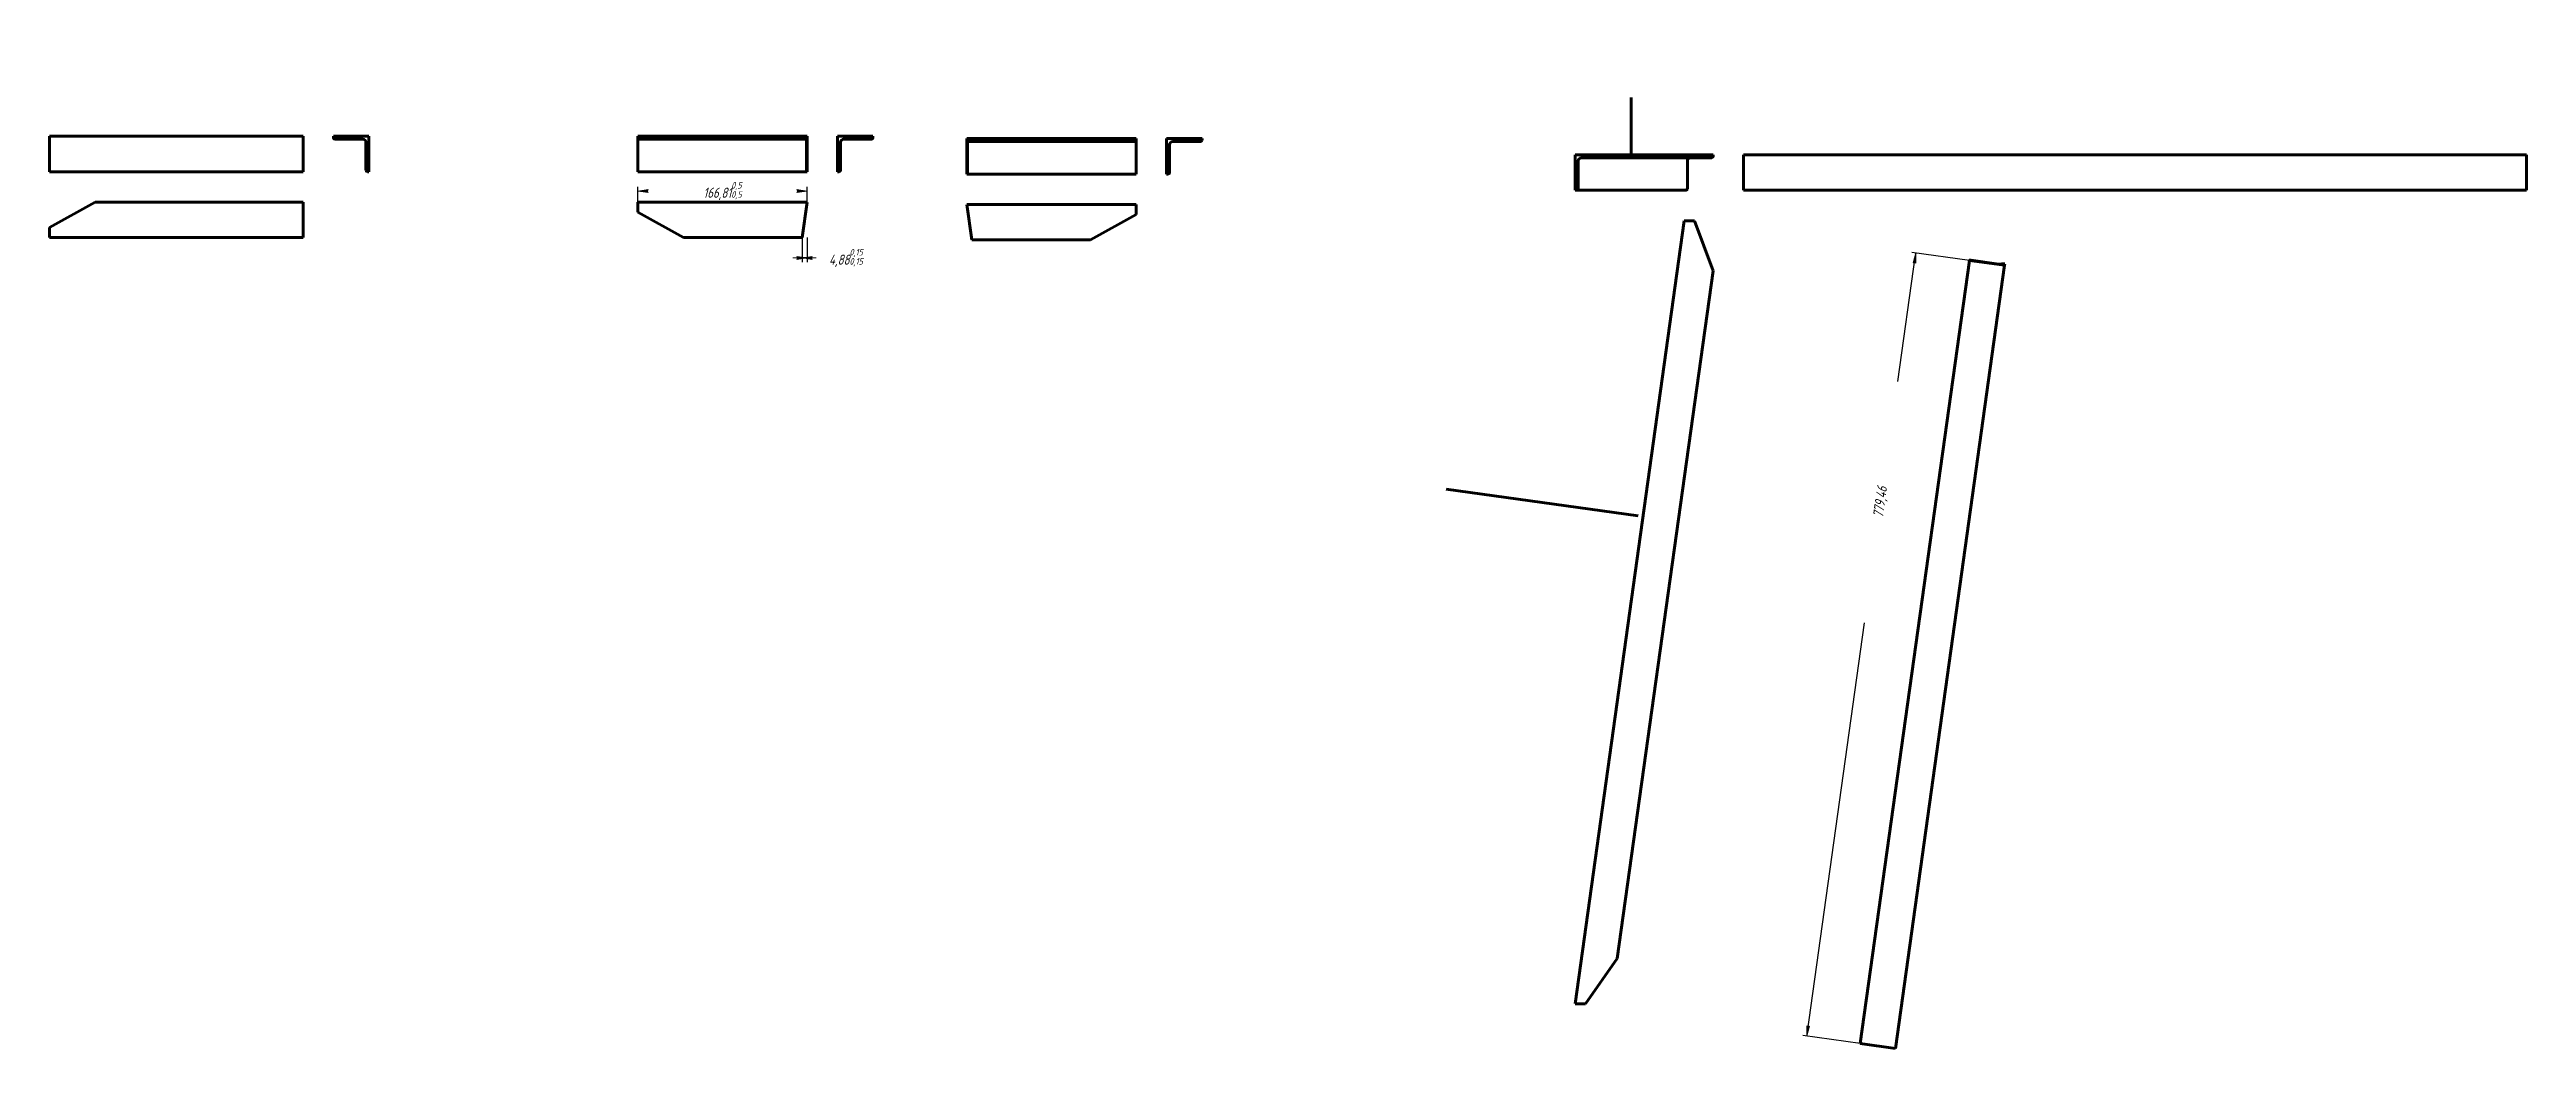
# Model space of a CAD drawing. Header units: millimetres. Extents: x -530 to 5503, y -3122 to 297.
# Drawn here: x 2554 to 3775, y -956 to -464 of the extents above; entities that cross this region are included whole.
import ezdxf

# ---------------------------------------------------------------- set-up
doc = ezdxf.new("R2010")
doc.units = ezdxf.units.MM
doc.linetypes.add('K5LT_BASIC', pattern=[0])
doc.linetypes.add('K5LT_THIN', pattern=[0])
doc.layers.add('Системный слой', color=7, linetype='Continuous')
doc.layers.add('Системный слой (1)', color=7, linetype='Continuous', true_color=0x909090)
doc.styles.add('KDIMTEXTSTYLE', font='GOST_AU.SHX', dxfattribs={"width": 0.96, "oblique": 15, "height": 5})
doc.dimstyles.new('KDIMSTYLE (0.50)', dxfattribs={"dimtxt": 5, "dimasz": 1, "dimexe": 2, "dimexo": 0, "dimgap": 1, "dimtad": 1, "dimlfac": 2, "dimtxsty": 'KDIMTEXTSTYLE', "dimsah": 1, "dimcen": 0, "dimdle": 1, "dimadec": 0, "dimazin": 0, "dimtfac": 0.667, "dimtmove": 0, "dimatfit": 3, "dimfxl": 1, "dimtvp": 1, "dimtolj": 1, "dimtzin": 0, "dimarcsym": 0})

msp = doc.modelspace()

# ---------------------------------------------------------------- blocks, each defined once
blk = doc.blocks.new('KDIMARROW_01')
at = {"layer": 'Системный слой'}
blk.add_hatch(color=0, dxfattribs=at).paths.add_polyline_path([(-5, -0.7), (0, 0), (-5, 0.7), (-4.5, 0)])
at = {"layer": 'Системный слой', "color": 0, "linetype": 'K5LT_THIN', "lineweight": 18}
for p, q in [((-4.5, 0), (-5, 0.7)), ((-5, 0.7), (0, 0)), ((0, 0), (-5, -0.7)), ((-5, -0.7), (-4.5, 0))]:
    blk.add_line(p, q, dxfattribs=at)
at = {"layer": 'Системный слой (1)', "color": 0, "linetype": 'K5LT_THIN', "lineweight": 18}
blk.add_line((0, 0), (-1, 0), dxfattribs=at)
blk = doc.blocks.new('KDIMARROW_02')
at = {"layer": 'Системный слой'}
blk.add_hatch(color=0, dxfattribs=at).paths.add_polyline_path([(4.5, 0), (5, 0.7), (0, 0), (5, -0.7)])
at = {"layer": 'Системный слой', "color": 0, "linetype": 'K5LT_THIN', "lineweight": 18}
for p, q in [((5, 0.7), (0, 0)), ((0, 0), (5, -0.7)), ((0, 0), (7, 0)), ((4.5, 0), (5, 0.7)), ((5, -0.7), (4.5, 0))]:
    blk.add_line(p, q, dxfattribs=at)
at = {"layer": 'Системный слой (1)', "color": 0, "linetype": 'K5LT_THIN', "lineweight": 18}
blk.add_line((0, 0), (-1, 0), dxfattribs=at)

# ---------------------------------------------------------------- dimensions: what is measured, and where the dimension line sits
at = {"layer": 'Системный слой (1)', "color": 7}
for base, p1, p2, location, override in [((2927.7006, -533.453), (2844.2976, -538.9251), (2927.7006, -538.9251), (2885.9991, -533.453), {"dimexo": 0, "dimpost": '\\H5.0;\\W0.965;\\Q15;<>\\H0.65x;\\S0,5^0,5;\\H1.5x;', "dimblk1": 'KDIMARROW_01', "dimblk2": 'KDIMARROW_01', "dimse1": 0, "dimse2": 0, "dimclrt": 7, "dimtolj": 1}), ((2927.7006, -566.4332), (2925.2619, -556.4251), (2927.7006, -556.4251), (2946.8547, -566.4332), {"dimexo": 0, "dimpost": '\\H5.0;\\W0.965;\\Q15;<>\\H0.65x;\\S0,15^0,15;\\H1.5x;', "dimblk1": 'KDIMARROW_02', "dimblk2": 'KDIMARROW_02', "dimse1": 0, "dimse2": 0, "dimclrt": 7, "dimtolj": 1})]:
    msp.add_linear_dim(base=base, p1=p1, p2=p2, location=location, dimstyle='KDIMSTYLE (0.50)', override=override, dxfattribs=at).render()
msp.add_linear_dim(base=(3474.3692, -563.9633), p1=(3446.9398, -953.6368), p2=(3500.7302, -567.6368), angle=82.0667281, location=(3457.2547, -686.7765), dimstyle='KDIMSTYLE (0.50)', override={"dimexo": 0, "dimpost": '\\H5.0;\\W0.965;\\Q15;<>', "dimblk1": 'KDIMARROW_01', "dimblk2": 'KDIMARROW_01', "dimse1": 0, "dimse2": 0, "dimclrt": 7, "dimtolj": 1}, dxfattribs=at).render()

# ---------------------------------------------------------------- linework, layer by layer
at = {"layer": 'Системный слой (1)', "color": 5, "linetype": 'K5LT_BASIC', "lineweight": 60, "true_color": 0x0000ff}
for p, q in [((3334.0382, -487.2919), (3334.0382, -515.5501)), ((2554.2262, -523.9251), (2554.2262, -506.4251)), ((2554.2262, -506.4251), (2679.2262, -506.4251)), ((2679.2262, -506.4251), (2679.2262, -523.9251)), ((2694.2262, -507.1751), (2694.2262, -506.4251)), ((2694.2262, -506.4251), (2706.7262, -506.4251)), ((2694.9762, -507.9251), (2706.7262, -507.9251)), ((2706.7262, -507.9251), (2706.7262, -506.4251)), ((2711.7262, -506.4251), (2706.7262, -506.4251)), ((2706.7262, -507.9251), (2708.7262, -507.9251)), ((2710.2262, -509.4251), (2710.2262, -523.1751)), ((2711.7262, -523.9251), (2711.7262, -506.4251)), ((2866.7976, -506.4251), (2844.2976, -506.4251)), ((2844.2976, -507.9251), (2844.2976, -506.4251)), ((2865.4476, -507.9251), (2844.2976, -507.9251)), ((2844.2976, -507.9251), (2844.2976, -509.4251)), ((2844.2976, -509.4251), (2844.2976, -523.1751)), ((2925.3665, -507.9251), (2865.4476, -507.9251)), ((2866.7976, -507.1751), (2866.7976, -506.4251)), ((2925.2619, -506.4251), (2866.7976, -506.4251)), ((2925.2619, -507.1751), (2925.2619, -506.4251)), ((2925.2619, -506.4251), (2927.7006, -506.4251)), ((2927.2826, -507.9251), (2925.3665, -507.9251)), ((2927.4916, -523.1751), (2927.4916, -509.4251)), ((2927.7006, -506.4251), (2927.7006, -523.9251)), ((2942.7006, -506.4251), (2947.7006, -506.4251)), ((2942.7006, -523.9251), (2942.7006, -506.4251)), ((2944.2006, -509.4251), (2944.2006, -523.1751)), ((2947.7006, -507.9251), (2945.7006, -507.9251)), ((2960.2006, -506.4251), (2947.7006, -506.4251)), ((2947.7006, -507.9251), (2947.7006, -506.4251)), ((2959.4506, -507.9251), (2947.7006, -507.9251)), ((2960.2006, -507.1751), (2960.2006, -506.4251)), ((3006.5461, -507.5501), (3006.5461, -525.0501)), ((3008.9848, -507.5501), (3006.5461, -507.5501)), ((3006.7552, -524.3001), (3006.7552, -510.5501)), ((3006.9642, -509.0501), (3008.8803, -509.0501)), ((3008.8803, -509.0501), (3068.7991, -509.0501)), ((3008.9848, -507.5501), (3067.4491, -507.5501)), ((3008.9848, -508.3001), (3008.9848, -507.5501)), ((3067.4491, -507.5501), (3089.9491, -507.5501)), ((3067.4491, -508.3001), (3067.4491, -507.5501)), ((3068.7991, -509.0501), (3089.9491, -509.0501)), ((3089.9491, -509.0501), (3089.9491, -507.5501)), ((3089.9491, -509.0501), (3089.9491, -510.5501)), ((3089.9491, -510.5501), (3089.9491, -524.3001)), ((3104.9491, -507.5501), (3104.9491, -525.0501)), ((3122.4491, -507.5501), (3104.9491, -507.5501)), ((3106.4491, -524.3001), (3106.4491, -510.5501)), ((3107.9491, -509.0501), (3121.6991, -509.0501)), ((3122.4491, -508.3001), (3122.4491, -507.5501)), ((2554.2262, -523.9251), (2679.2262, -523.9251)), ((2710.9762, -523.9251), (2711.7262, -523.9251)), ((2844.2976, -523.1751), (2844.2976, -523.9251)), ((2927.5961, -523.9251), (2844.2976, -523.9251)), ((2927.7006, -523.9251), (2927.5961, -523.9251)), ((2943.4506, -523.9251), (2942.7006, -523.9251)), ((3006.5461, -525.0501), (3006.6507, -525.0501)), ((3006.6507, -525.0501), (3089.9491, -525.0501)), ((3089.9491, -524.3001), (3089.9491, -525.0501)), ((3104.9491, -525.0501), (3105.6991, -525.0501)), ((3311.4341, -515.5501), (3306.3858, -515.5501)), ((3306.3858, -515.5501), (3306.3858, -533.0501)), ((3307.9003, -532.3001), (3307.9003, -518.5501)), ((3309.4148, -517.0501), (3311.4341, -517.0501)), ((3311.4341, -515.5501), (3311.4341, -517.0501)), ((3327.1603, -515.5501), (3311.4341, -515.5501)), ((3311.4341, -517.0501), (3326.2167, -517.0501)), ((3373.8446, -517.0501), (3326.2167, -517.0501)), ((3374.3948, -515.5501), (3327.1603, -515.5501)), ((3327.1603, -516.3001), (3327.1603, -515.5501)), ((3361.6907, -532.3001), (3361.6907, -518.5501)), ((3374.3948, -516.3001), (3374.3948, -515.5501)), ((3389.3948, -515.5501), (3775.3948, -515.5501)), ((3389.3948, -515.5501), (3389.3948, -533.0501)), ((3775.3948, -515.5501), (3775.3948, -533.0501)), ((3306.3858, -533.0501), (3307.143, -533.0501)), ((3360.9334, -533.0501), (3307.143, -533.0501)), ((3389.3948, -533.0501), (3775.3948, -533.0501)), ((2576.7262, -538.9251), (2554.2262, -551.4251)), ((2576.7262, -538.9251), (2679.2262, -538.9251)), ((2679.2262, -538.9251), (2679.2262, -556.4251)), ((2844.2976, -538.9251), (2844.2976, -543.9251)), ((2927.7006, -538.9251), (2844.2976, -538.9251)), ((2866.7976, -556.4251), (2844.2976, -543.9251)), ((2925.2619, -556.4251), (2927.7006, -538.9251)), ((3008.9848, -557.5501), (3006.5461, -540.0501)), ((3006.5461, -540.0501), (3089.9491, -540.0501)), ((3067.4491, -557.5501), (3089.9491, -545.0501)), ((3089.9491, -540.0501), (3089.9491, -545.0501)), ((3360.1762, -548.0501), (3306.3858, -934.0501)), ((3365.2245, -548.0501), (3360.1762, -548.0501)), ((3365.2245, -548.0501), (3374.3948, -572.8108)), ((2554.2262, -556.4251), (2554.2262, -551.4251)), ((2554.2262, -556.4251), (2679.2262, -556.4251)), ((2925.2619, -556.4251), (2866.7976, -556.4251)), ((3008.9848, -557.5501), (3067.4491, -557.5501)), ((3374.3948, -572.8108), (3327.1603, -911.7654)), ((3500.7302, -567.6368), (3446.9398, -953.6368)), ((3518.0627, -570.0521), (3464.2723, -956.0521)), ((3500.7302, -567.6368), (3500.7447, -567.5333)), ((3518.0627, -570.0521), (3500.7302, -567.6368)), ((3501.5019, -567.5333), (3515.1203, -569.431)), ((3516.6348, -569.431), (3516.6733, -569.155)), ((3516.6733, -569.155), (3518.1589, -569.362)), ((3518.1589, -569.362), (3518.0627, -570.0521)), ((3337.3964, -693.5785), (3242.8103, -680.3976)), ((3327.1603, -911.7654), (3311.4341, -934.0501)), ((3311.4341, -934.0501), (3306.3858, -934.0501)), ((3464.2723, -956.0521), (3446.9398, -953.6368))]:
    msp.add_line(p, q, dxfattribs=at)
for centre, radius, start, end in [((2694.9762, -507.1751), 0.75, 180, 270), ((2708.7262, -509.4251), 1.5, 0, 90), ((2945.7006, -509.4251), 1.5, 90, 180), ((2959.4506, -507.1751), 0.75, 270, 0), ((3107.9491, -510.5501), 1.5, 90, 180), ((3121.6991, -508.3001), 0.75, 270, 0), ((2710.9762, -523.1751), 0.75, 180, 270), ((2943.4506, -523.1751), 0.75, 270, 0), ((3105.6991, -524.3001), 0.75, 270, 0)]:
    msp.add_arc(centre, radius, start, end, dxfattribs=at)
for centre, major_axis, ratio, start_param, end_param in [((2865.4476, -507.1751), (-1.35, 0), 0.555555556, 1.570796327, 3.141592654), ((2925.3665, -507.1751), (0, -0.75), 0.1393534, 4.71238898, 6.283185307), ((2927.2826, -509.4251), (0, -1.5), 0.1393534, 1.570796327, 3.141592654), ((3006.9642, -510.5501), (0, 1.5), 0.1393534, 0, 1.570796327), ((3008.8803, -508.3001), (0, 0.75), 0.1393534, 3.141592654, 4.71238898), ((3068.7991, -508.3001), (1.35, 0), 0.555555556, 3.141592654, 4.71238898), ((2927.5961, -523.1751), (0, -0.75), 0.1393534, 4.71238898, 6.283185307), ((3006.6507, -524.3001), (0, 0.75), 0.1393534, 3.141592654, 4.71238898), ((3309.4148, -518.5501), (-1.5145, 0), 0.990429482, 4.71238898, 6.283185307), ((3326.2167, -516.3001), (-0.9436, 0), 0.794850332, 1.570796327, 3.141592654), ((3363.2052, -518.5501), (-1.5145, 0), 0.990429482, 4.71238898, 6.283185307), ((3373.8446, -516.3001), (0, 0.75), 0.733623566, 3.141592654, 4.71238898), ((3307.143, -532.3001), (-0.7572, 0), 0.990429482, 1.570796327, 3.141592654), ((3360.9334, -532.3001), (-0.7572, 0), 0.990429482, 1.570796327, 3.141592654), ((3501.4875, -567.6368), (0.7428, -0.1035), 0.1393534, 1.570796327, 3.141592654), ((3515.1492, -569.224), (1.4856, -0.207), 0.1393534, 4.71238898, 6.283185307)]:
    msp.add_ellipse(centre, major_axis=major_axis, ratio=ratio, start_param=start_param, end_param=end_param, dxfattribs=at)

msp.set_redraw_order([(e.dxf.handle, doc.entitydb.next_handle()) for e in msp.query("TEXT MTEXT ATTDEF DIMENSION ARC_DIMENSION")])  # texts and dimensions are drawn at this point

doc.saveas('drawing.dxf')
